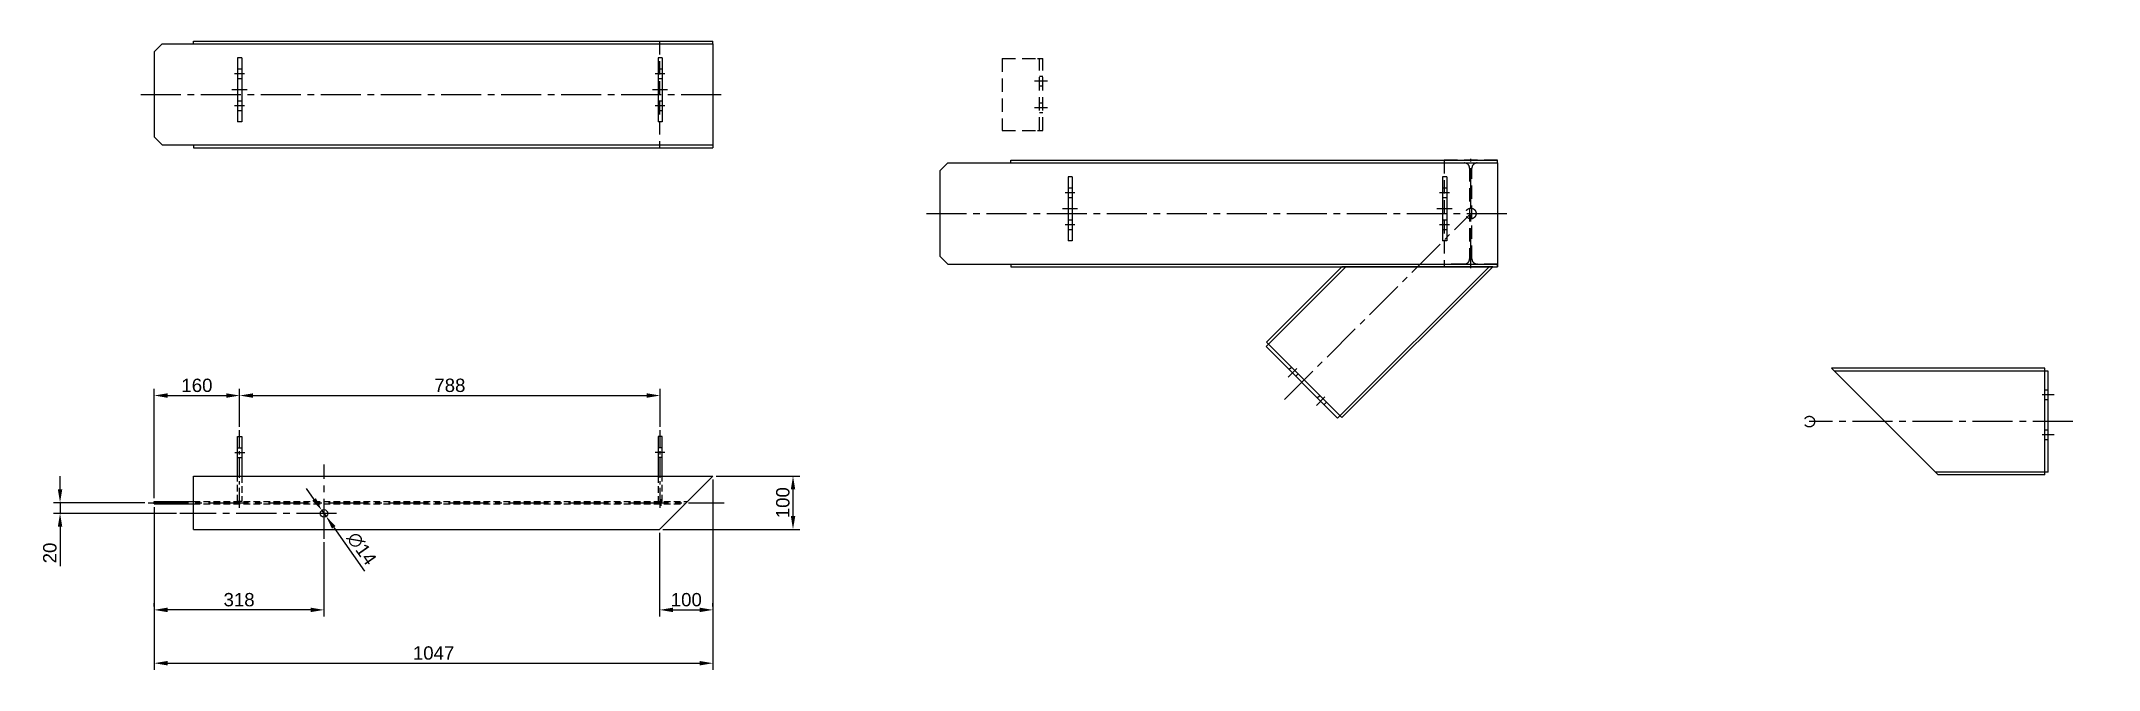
# Model space of a CAD drawing. Header units: millimetres. Extents: x -2008 to 17544, y -2684 to 8273.
# Drawn here: x 651 to 4507, y 7093 to 8273 of the extents above; entities that cross this region are included whole.
import ezdxf

# ---------------------------------------------------------------- set-up
doc = ezdxf.new("R2010")
doc.units = ezdxf.units.MM
doc.header["$LTSCALE"] = 100
doc.header["$MEASUREMENT"] = 0
doc.linetypes.add('CENTER2', pattern=[1.125, 0.75, -0.125, 0.125, -0.125])
doc.linetypes.add('HIDDEN', pattern=[0.375, 0.25, -0.125])
for name, color, linetype in [('CONTORNO', 3, 'Continuous'), ('EM-PJ-CENTRO', 10, 'CENTER2'), ('EM-PJ-CONTORNO', 3, 'Continuous'), ('EM-PJ-COTA', 7, 'Continuous'), ('EM-PJ-TRACEJADA', 1, 'HIDDEN')]:
    doc.layers.add(name, color=color, linetype=linetype)
doc.styles.add('PADRAO ANGLO', font='arial.ttf')
doc.dimstyles.new('COTAS-ANGLO-PADRÃO', dxfattribs={"dimscale": 10, "dimtxt": 2.5, "dimasz": 2.5, "dimexe": 1.25, "dimexo": 0.625, "dimtad": 1, "dimtxsty": 'PADRAO ANGLO', "dimcen": 2.5, "dimclrd": 256, "dimclre": 256, "dimclrt": 256, "dimadec": 0, "dimazin": 0, "dimtfac": 1, "dimtmove": 0, "dimatfit": 0, "dimfxl": 1, "dimarcsym": 0})

msp = doc.modelspace()

# ---------------------------------------------------------------- blocks, each defined once
blk = doc.blocks.new('A$Cf4400ec1')
at = {"layer": 'CONTORNO'}
blk.add_line((7.5, 7.3), (-275.3, 7.3), dxfattribs=at)
at = {"layer": 'EM-PJ-CENTRO'}
for p, q in [((-382.9, -241.7), (-33.9, 107.3)), ((-376.2, -199.6), (-360.2, -183.6)), ((-323.2, -252.7), (-307.2, -236.6))]:
    blk.add_line(p, q, dxfattribs=at)
at = {"layer": 'EM-PJ-CONTORNO'}
for p, q in [((-416.8, -134.1), (-275.3, 7.3)), ((-413.1, -137.8), (-268, 7.3)), ((-279, -271.8), (0.2, 7.3)), ((-275.3, -275.5), (7.5, 7.3)), ((-417.6, -142.2), (-413.1, -137.8)), ((-283.5, -276.3), (-279, -271.8))]:
    blk.add_line(p, q, dxfattribs=at)
at = {"layer": 'EM-PJ-CONTORNO', "extrusion": (0, 0, -1)}
for p, q in [((-417.6, -142.2), (-283.5, -276.3)), ((-416.8, -134.1), (-275.3, -275.5))]:
    blk.add_line(p, q, dxfattribs=at)
at = {"layer": 'EM-PJ-TRACEJADA'}
for p, q in [((-374.6, -185.2), (-370.1, -180.8)), ((-361.9, -198), (-357.4, -193.5)), ((-321.5, -238.3), (-317.1, -233.8)), ((-308.8, -251), (-304.3, -246.5))]:
    blk.add_line(p, q, dxfattribs=at)
blk.add_circle((-33.9, 107.3), 10, dxfattribs=at)
blk = doc.blocks.new('*D65')
at = {"layer": 'Defpoints', "color": 0, "transparency": 16777216}
for p in [(1177.4, 7392.5), (1185.5, 7381.1)]:
    blk.add_point(p, dxfattribs=at)
at = {"layer": 'EM-PJ-COTA', "lineweight": -2, "transparency": 16777216}
for p, q in [((1163, 7413), (1148.7, 7433.4)), ((1177.4, 7392.5), (1185.5, 7381.1)), ((1199.8, 7360.6), (1257.6, 7278.4))]:
    blk.add_line(p, q, dxfattribs=at)
at = {"layer": 'EM-PJ-COTA', "transparency": 16777216}
for points in [[(1166.4, 7415.4), (1159.6, 7410.6), (1177.4, 7392.5)], [(1203.2, 7363), (1196.4, 7358.2), (1185.5, 7381.1)]]:
    blk.add_solid(points, dxfattribs=at)
at = {"layer": 'EM-PJ-COTA', "transparency": 16777216, "insert": (1252, 7320.6), "char_height": 25, "attachment_point": 5, "rotation": 305.0907, "style": 'PADRAO ANGLO'}
blk.add_mtext('∅14', dxfattribs=at)
blk = doc.blocks.new('*D66')
at = {"layer": 'Defpoints', "color": 0, "transparency": 16777216}
for p in [(1910.3, 7456.8), (863.2, 7404.6), (1910.3, 7105.8)]:
    blk.add_point(p, dxfattribs=at)
at = {"layer": 'EM-PJ-COTA', "lineweight": -2, "transparency": 16777216}
for p, q in [((1910.3, 7450.5), (1910.3, 7093.3)), ((863.2, 7398.4), (863.2, 7093.3)), ((888.2, 7105.8), (1885.3, 7105.8))]:
    blk.add_line(p, q, dxfattribs=at)
at = {"layer": 'EM-PJ-COTA', "transparency": 16777216}
for points in [[(888.2, 7110), (888.2, 7101.6), (863.2, 7105.8)], [(1885.3, 7110), (1885.3, 7101.6), (1910.3, 7105.8)]]:
    blk.add_solid(points, dxfattribs=at)
at = {"layer": 'EM-PJ-COTA', "transparency": 16777216, "insert": (1386.8, 7124.8), "char_height": 25, "attachment_point": 5, "style": 'PADRAO ANGLO'}
blk.add_mtext('1047', dxfattribs=at)
blk = doc.blocks.new('*D67')
at = {"layer": 'Defpoints', "color": 0, "transparency": 16777216}
for p in [(1181.4, 7339.3), (863.2, 7205.8), (863.2, 7205.8)]:
    blk.add_point(p, dxfattribs=at)
at = {"layer": 'EM-PJ-COTA', "lineweight": -2, "transparency": 16777216}
for p, q in [((1181.4, 7333.1), (1181.4, 7193.3)), ((863.2, 7212), (863.2, 7218.3)), ((1156.4, 7205.8), (888.2, 7205.8))]:
    blk.add_line(p, q, dxfattribs=at)
at = {"layer": 'EM-PJ-COTA', "transparency": 16777216}
for points in [[(888.2, 7210), (888.2, 7201.6), (863.2, 7205.8)], [(1156.4, 7210), (1156.4, 7201.6), (1181.4, 7205.8)]]:
    blk.add_solid(points, dxfattribs=at)
at = {"layer": 'EM-PJ-COTA', "transparency": 16777216, "insert": (1022.3, 7224.8), "char_height": 25, "attachment_point": 5, "style": 'PADRAO ANGLO'}
blk.add_mtext('318', dxfattribs=at)
blk = doc.blocks.new('*D68')
at = {"layer": 'Defpoints', "color": 0, "transparency": 16777216}
for p in [(1023.4, 7607.8), (1023.4, 7542.9), (863.2, 7408.9)]:
    blk.add_point(p, dxfattribs=at)
at = {"layer": 'EM-PJ-COTA', "lineweight": -2, "transparency": 16777216}
for p, q in [((863.2, 7415.2), (863.2, 7620.3)), ((888.2, 7607.8), (998.4, 7607.8)), ((1023.4, 7549.2), (1023.4, 7620.3))]:
    blk.add_line(p, q, dxfattribs=at)
at = {"layer": 'EM-PJ-COTA', "transparency": 16777216}
for points in [[(888.2, 7612), (888.2, 7603.6), (863.2, 7607.8)], [(998.4, 7612), (998.4, 7603.6), (1023.4, 7607.8)]]:
    blk.add_solid(points, dxfattribs=at)
at = {"layer": 'EM-PJ-COTA', "transparency": 16777216, "insert": (943.3, 7626.8), "char_height": 25, "attachment_point": 5, "style": 'PADRAO ANGLO'}
blk.add_mtext('160', dxfattribs=at)
blk = doc.blocks.new('*D69')
at = {"layer": 'Defpoints', "color": 0, "transparency": 16777216}
for p in [(1023.4, 7607.8), (1811.3, 7607.8), (1811.3, 7542.9)]:
    blk.add_point(p, dxfattribs=at)
at = {"layer": 'EM-PJ-COTA', "lineweight": -2, "transparency": 16777216}
for p, q in [((1023.4, 7614), (1023.4, 7620.3)), ((1048.4, 7607.8), (1786.3, 7607.8)), ((1811.3, 7549.2), (1811.3, 7620.3))]:
    blk.add_line(p, q, dxfattribs=at)
at = {"layer": 'EM-PJ-COTA', "transparency": 16777216}
for points in [[(1048.4, 7612), (1048.4, 7603.6), (1023.4, 7607.8)], [(1786.3, 7612), (1786.3, 7603.6), (1811.3, 7607.8)]]:
    blk.add_solid(points, dxfattribs=at)
at = {"layer": 'EM-PJ-COTA', "transparency": 16777216, "insert": (1417.3, 7626.8), "char_height": 25, "attachment_point": 5, "style": 'PADRAO ANGLO'}
blk.add_mtext('788', dxfattribs=at)
blk = doc.blocks.new('*D70')
at = {"layer": 'Defpoints', "color": 0, "transparency": 16777216}
for p in [(852.2, 7406.8), (686.8, 7386.8), (911.1, 7386.8)]:
    blk.add_point(p, dxfattribs=at)
at = {"layer": 'EM-PJ-COTA', "lineweight": -2, "transparency": 16777216}
for p, q in [((686.8, 7431.8), (686.8, 7456.8)), ((846, 7406.8), (674.3, 7406.8)), ((686.8, 7406.8), (686.8, 7386.8)), ((904.8, 7386.8), (674.3, 7386.8)), ((686.8, 7361.8), (686.8, 7288.1))]:
    blk.add_line(p, q, dxfattribs=at)
at = {"layer": 'EM-PJ-COTA', "transparency": 16777216}
for points in [[(682.7, 7431.8), (691, 7431.8), (686.8, 7406.8)], [(682.7, 7361.8), (691, 7361.8), (686.8, 7386.8)]]:
    blk.add_solid(points, dxfattribs=at)
at = {"layer": 'EM-PJ-COTA', "transparency": 16777216, "insert": (667.8, 7312.5), "char_height": 25, "attachment_point": 5, "rotation": 90, "style": 'PADRAO ANGLO'}
blk.add_mtext('20', dxfattribs=at)
blk = doc.blocks.new('A$C0f3db411')
at = {"layer": 'EM-PJ-CENTRO'}
blk.add_line((50, 202.7), (50, -2.6), dxfattribs=at)
at = {"layer": 'EM-PJ-TRACEJADA'}
blk.add_lwpolyline([(0, 200), (0, 194.8), (38.1, 194.8, -0.414214), (47.9, 185), (47.9, 15, -0.414214), (38.1, 5.2), (0, 5.2), (0, 0), (100, 0), (100, 5.2), (62, 5.2, -0.414214), (52.2, 15), (52.2, 185, -0.414214), (62, 194.8), (100, 194.8), (100, 200)], format="xyb", close=True, dxfattribs=at)
blk = doc.blocks.new('base guarda w102')
at = {"layer": 'EM-PJ-CENTRO', "ltscale": 0.5}
for p, q in [((38024.8, -28253.5), (38170.7, -28253.5)), ((38128.6, -28244.5), (38128.6, -28263))]:
    blk.add_line(p, q, dxfattribs=at)
at = {"layer": 'EM-PJ-CONTORNO', "ltscale": 0.5}
for p, q in [((38084.6, -28249.5), (38158.6, -28249.5)), ((38158.6, -28257.5), (38084.6, -28257.5)), ((38158.6, -28249.5), (38158.6, -28257.5))]:
    blk.add_line(p, q, dxfattribs=at)
at = {"layer": 'EM-PJ-TRACEJADA', "ltscale": 0.5}
for p, q in [((38036.7, -28249.5), (38084.6, -28249.5)), ((38036.7, -28257.5), (38036.7, -28249.5)), ((38084.6, -28257.5), (38036.7, -28257.5)), ((38119.6, -28249.5), (38119.6, -28257.5)), ((38137.6, -28249.5), (38137.6, -28257.5))]:
    blk.add_line(p, q, dxfattribs=at)
blk = doc.blocks.new('A$C2d3b51b3')
at = {"layer": 'EM-PJ-CENTRO'}
for p, q in [((244.6, -117.5), (244.6, 22)), ((-84.6, -50), (994.5, -50)), ((267.8, -70), (-25.8, -70))]:
    blk.add_line(p, q, dxfattribs=at)
at = {"layer": 'EM-PJ-CONTORNO', "ltscale": 0.5}
for p, q in [((0, 0), (973.5, 0)), ((0, -100), (0, 0)), ((873.5, -100), (973.5, 0)), ((-73.6, -47.8), (0, -47.8)), ((-73.6, -52.2), (-73.6, -47.8)), ((-73.6, -52.2), (0, -52.2)), ((-58.6, -52.2), (-58.6, -47.8)), ((0, -100), (873.5, -100))]:
    blk.add_line(p, q, dxfattribs=at)
at = {"layer": 'EM-PJ-CONTORNO'}
blk.add_circle((244.6, -70), 7, dxfattribs=at)
at = {"layer": 'EM-PJ-TRACEJADA', "ltscale": 0.5}
for p, q in [((0, -47.8), (925.7, -47.8)), ((0, -52.2), (921.4, -52.2))]:
    blk.add_line(p, q, dxfattribs=at)
at = {"layer": 'EM-PJ-TRACEJADA'}
blk.add_line((876.4, -55.8), (876.4, -43.1), dxfattribs=at)
at = {"layer": 'EM-PJ-CENTRO', "rotation": 90}
blk.add_blockref('base guarda w102', (-28167, -38084.5), dxfattribs=at)
at = {"layer": 'EM-PJ-CENTRO', "xscale": -1, "rotation": 270}
blk.add_blockref('base guarda w102', (29128, -38084.5), dxfattribs=at)
blk = doc.blocks.new('*D75')
at = {"layer": 'Defpoints', "color": 0, "transparency": 16777216}
for p in [(1810.3, 7356.8), (1910.3, 7205.8), (1910.3, 7205.8)]:
    blk.add_point(p, dxfattribs=at)
at = {"layer": 'EM-PJ-COTA', "lineweight": -2, "transparency": 16777216}
for p, q in [((1810.3, 7350.5), (1810.3, 7193.3)), ((1910.3, 7212), (1910.3, 7218.3)), ((1835.3, 7205.8), (1885.3, 7205.8))]:
    blk.add_line(p, q, dxfattribs=at)
at = {"layer": 'EM-PJ-COTA', "transparency": 16777216}
for points in [[(1835.3, 7210), (1835.3, 7201.6), (1810.3, 7205.8)], [(1885.3, 7210), (1885.3, 7201.6), (1910.3, 7205.8)]]:
    blk.add_solid(points, dxfattribs=at)
at = {"layer": 'EM-PJ-COTA', "transparency": 16777216, "insert": (1860.3, 7224.8), "char_height": 25, "attachment_point": 5, "style": 'PADRAO ANGLO'}
blk.add_mtext('100', dxfattribs=at)
blk = doc.blocks.new('*D76')
at = {"layer": 'Defpoints', "color": 0, "transparency": 16777216}
for p in [(1910.3, 7456.8), (2060.3, 7456.8), (1810.3, 7356.8)]:
    blk.add_point(p, dxfattribs=at)
at = {"layer": 'EM-PJ-COTA', "lineweight": -2, "transparency": 16777216}
for p, q in [((1916.6, 7456.8), (2072.8, 7456.8)), ((2060.3, 7381.8), (2060.3, 7431.8)), ((1816.6, 7356.8), (2072.8, 7356.8))]:
    blk.add_line(p, q, dxfattribs=at)
at = {"layer": 'EM-PJ-COTA', "transparency": 16777216}
for points in [[(2056.2, 7431.8), (2064.5, 7431.8), (2060.3, 7456.8)], [(2056.2, 7381.8), (2064.5, 7381.8), (2060.3, 7356.8)]]:
    blk.add_solid(points, dxfattribs=at)
at = {"layer": 'EM-PJ-COTA', "transparency": 16777216, "insert": (2041.3, 7406.8), "char_height": 25, "attachment_point": 5, "rotation": 90, "style": 'PADRAO ANGLO'}
blk.add_mtext('100', dxfattribs=at)
blk = doc.blocks.new('A$Ce1df7a8e')
at = {"layer": 'EM-PJ-CENTRO', "ltscale": 0.5}
for p, q in [((14.2, 0), (-14.2, 0)), ((9.2, 30), (-9.2, 30)), ((9.2, -30), (-9.2, -30))]:
    blk.add_line(p, q, dxfattribs=at)
at = {"layer": 'EM-PJ-CONTORNO'}
for p, q in [((4.2, 60), (-3.8, 60)), ((-3.8, 60), (-3.8, -60)), ((4.2, 60), (4.2, -60)), ((4.2, -60), (-3.8, -60))]:
    blk.add_line(p, q, dxfattribs=at)
at = {"layer": 'EM-PJ-TRACEJADA', "ltscale": 0.5}
for p, q in [((4.2, 39), (-3.8, 39)), ((4.2, 21), (-3.8, 21)), ((4.2, -21), (-3.8, -21)), ((4.2, -39), (-3.8, -39))]:
    blk.add_line(p, q, dxfattribs=at)
blk = doc.blocks.new('A$C472046c8')
at = {"layer": 'EM-PJ-CENTRO'}
blk.add_line((-25, 0.1), (1072.1, 0.1), dxfattribs=at)
at = {"layer": 'EM-PJ-CONTORNO'}
for p, q in [((15, 94.9), (0, 79.9)), ((0, 79.9), (0, -79.9)), ((15, 94.9), (73.6, 94.9)), ((73.6, 100.1), (1047.1, 100.1)), ((73.6, 94.9), (73.6, 100.1)), ((73.6, 94.9), (1047.1, 94.9)), ((1047.1, 94.9), (1047.1, 100.1)), ((1047.1, 94.9), (1047.1, -94.7)), ((15, -94.7), (0, -79.7)), ((15, -94.7), (73.6, -94.7)), ((73.6, -94.7), (1047.1, -94.7)), ((73.6, -94.7), (73.6, -99.9)), ((73.6, -99.9), (1047.1, -99.9)), ((1047.1, -94.7), (1047.1, -99.9))]:
    blk.add_line(p, q, dxfattribs=at)
at = {"layer": 'EM-PJ-TRACEJADA'}
blk.add_line((947.1, 100.1), (947.1, -99.9), dxfattribs=at)
at = {"layer": 'EM-PJ-COTA'}
for p in [(159.9, 8.6), (947.9, 8.6)]:
    blk.add_blockref('A$Ce1df7a8e', p, dxfattribs=at)
blk = doc.blocks.new('A$Cff82920c')
at = {"layer": 'EM-PJ-CENTRO'}
blk.add_line((-25, 0.1), (1069.8, 0.1), dxfattribs=at)
at = {"layer": 'EM-PJ-CONTORNO'}
for p, q in [((15, 94.9), (0, 79.9)), ((0, 79.9), (0, -79.7)), ((15, 94.9), (132.7, 94.9)), ((132.7, 100.1), (1044.8, 100.1)), ((132.7, 94.9), (132.7, 100.1)), ((132.7, 94.9), (1044.8, 94.9)), ((1044.8, 94.9), (1044.8, 100.1)), ((1044.8, 94.9), (1044.8, -94.7)), ((15, -94.7), (0, -79.7)), ((15, -94.7), (132.7, -94.7)), ((132.7, -94.7), (1044.8, -94.7)), ((132.7, -94.7), (132.7, -99.9)), ((132.7, -99.9), (1044.8, -99.9)), ((1044.8, -94.7), (1044.8, -99.9))]:
    blk.add_line(p, q, dxfattribs=at)
at = {"layer": 'EM-PJ-TRACEJADA'}
blk.add_line((944.8, 100.1), (944.8, -99.9), dxfattribs=at)
at = {"layer": 'EM-PJ-COTA'}
for p in [(243.8, 8.6), (945.5, 8.6)]:
    blk.add_blockref('A$Ce1df7a8e', p, dxfattribs=at)
blk = doc.blocks.new('A$C9bd9dc66')
at = {"layer": 'EM-PJ-CENTRO'}
for p, q in [((8.8, 25), (-15.2, 25)), ((8.8, -25), (-15.2, -25))]:
    blk.add_line(p, q, dxfattribs=at)
at = {"layer": 'EM-PJ-TRACEJADA'}
for p, q in [((-76.2, 67.5), (-76.2, -67.5)), ((-76.2, 67.5), (-10, 67.5)), ((-10, 67.5), (0, 67.5)), ((-6.4, -67.5), (-6.4, 67.5)), ((0, -67.5), (0, 67.5)), ((-6.4, 34), (0, 34)), ((-6.4, 16), (0, 16)), ((-6.4, -16), (0, -16)), ((-6.4, -34), (0, -34)), ((-76.2, -67.5), (-10, -67.5)), ((-10, -67.5), (0, -67.5))]:
    blk.add_line(p, q, dxfattribs=at)

# ---------------------------------------------------------------- dimensions: what is measured, and where the dimension line sits
at = {"layer": 'EM-PJ-COTA'}
for base, p1, p2, picture, middle in [((1023.352, 7607.785), (863.235, 7408.935), (1023.352, 7542.929), '*D68', (943.293, 7626.799)), ((1811.335, 7607.785), (1023.352, 7607.785), (1811.335, 7542.929), '*D69', (1417.343, 7626.799)), ((1910.335, 7105.785), (863.235, 7404.635), (1910.335, 7456.785), '*D66', (1386.785, 7124.799)), ((863.235, 7205.785), (1181.435, 7339.309), (863.235, 7205.785), '*D67', (1022.335, 7224.807))]:
    dim = msp.add_linear_dim(base=base, p1=p1, p2=p2, dimstyle='COTAS-ANGLO-PADRÃO', override={"dimdec": 0}, dxfattribs=at)
    dim.commit()
    dim.dimension.update_dxf_attribs({"geometry": picture, "text_midpoint": middle})
for base, p1, p2, picture, middle in [((686.835, 7386.785), (852.235, 7406.785), (911.084, 7386.785), '*D70', (667.82, 7312.458)), ((2060.335, 7456.785), (1810.335, 7356.785), (1910.335, 7456.785), '*D76', (2041.32, 7406.785))]:
    dim = msp.add_linear_dim(base=base, p1=p1, p2=p2, angle=90, dimstyle='COTAS-ANGLO-PADRÃO', dxfattribs=at)
    dim.commit()
    dim.dimension.update_dxf_attribs({"geometry": picture, "text_midpoint": middle})
dim = msp.add_diameter_dim_2p(p1=(1177.41, 7392.512), p2=(1185.459, 7381.057), dimstyle='COTAS-ANGLO-PADRÃO', dxfattribs=at)
dim.commit()
dim.dimension.update_dxf_attribs({"geometry": '*D65', "text_midpoint": (1252.008, 7320.626)})
dim = msp.add_linear_dim(base=(1910.335, 7205.785), p1=(1810.335, 7356.785), p2=(1910.335, 7205.785), dimstyle='COTAS-ANGLO-PADRÃO', dxfattribs=at)
dim.commit()
dim.dimension.update_dxf_attribs({"geometry": '*D75', "text_midpoint": (1860.335, 7224.799)})

# ---------------------------------------------------------------- block references
at = {"layer": 'EM-PJ-CONTORNO'}
msp.add_blockref('A$C9bd9dc66', (2528.287, 8172.519), dxfattribs=at)
at = {"layer": 'EM-PJ-COTA'}
for name, p in [('A$C472046c8', (863.235, 8172.419)), ('A$Cff82920c', (2335.637, 7949.137)), ('A$Cf4400ec1', (3364.303, 7841.897)), ('A$C2d3b51b3', (936.835, 7456.785))]:
    msp.add_blockref(name, p, dxfattribs=at)
for name, p, rotation in [('A$C0f3db411', (3380.387, 8049.237), 180), ('A$Cf4400ec1', (4016.6, 7658.722), 135.0047237986584)]:
    msp.add_blockref(name, p, dxfattribs=dict(at, rotation=rotation))

msp.set_redraw_order([(e.dxf.handle, doc.entitydb.next_handle()) for e in msp.query("TEXT MTEXT ATTDEF DIMENSION ARC_DIMENSION")])  # texts and dimensions are drawn at this point

doc.saveas('drawing.dxf')
